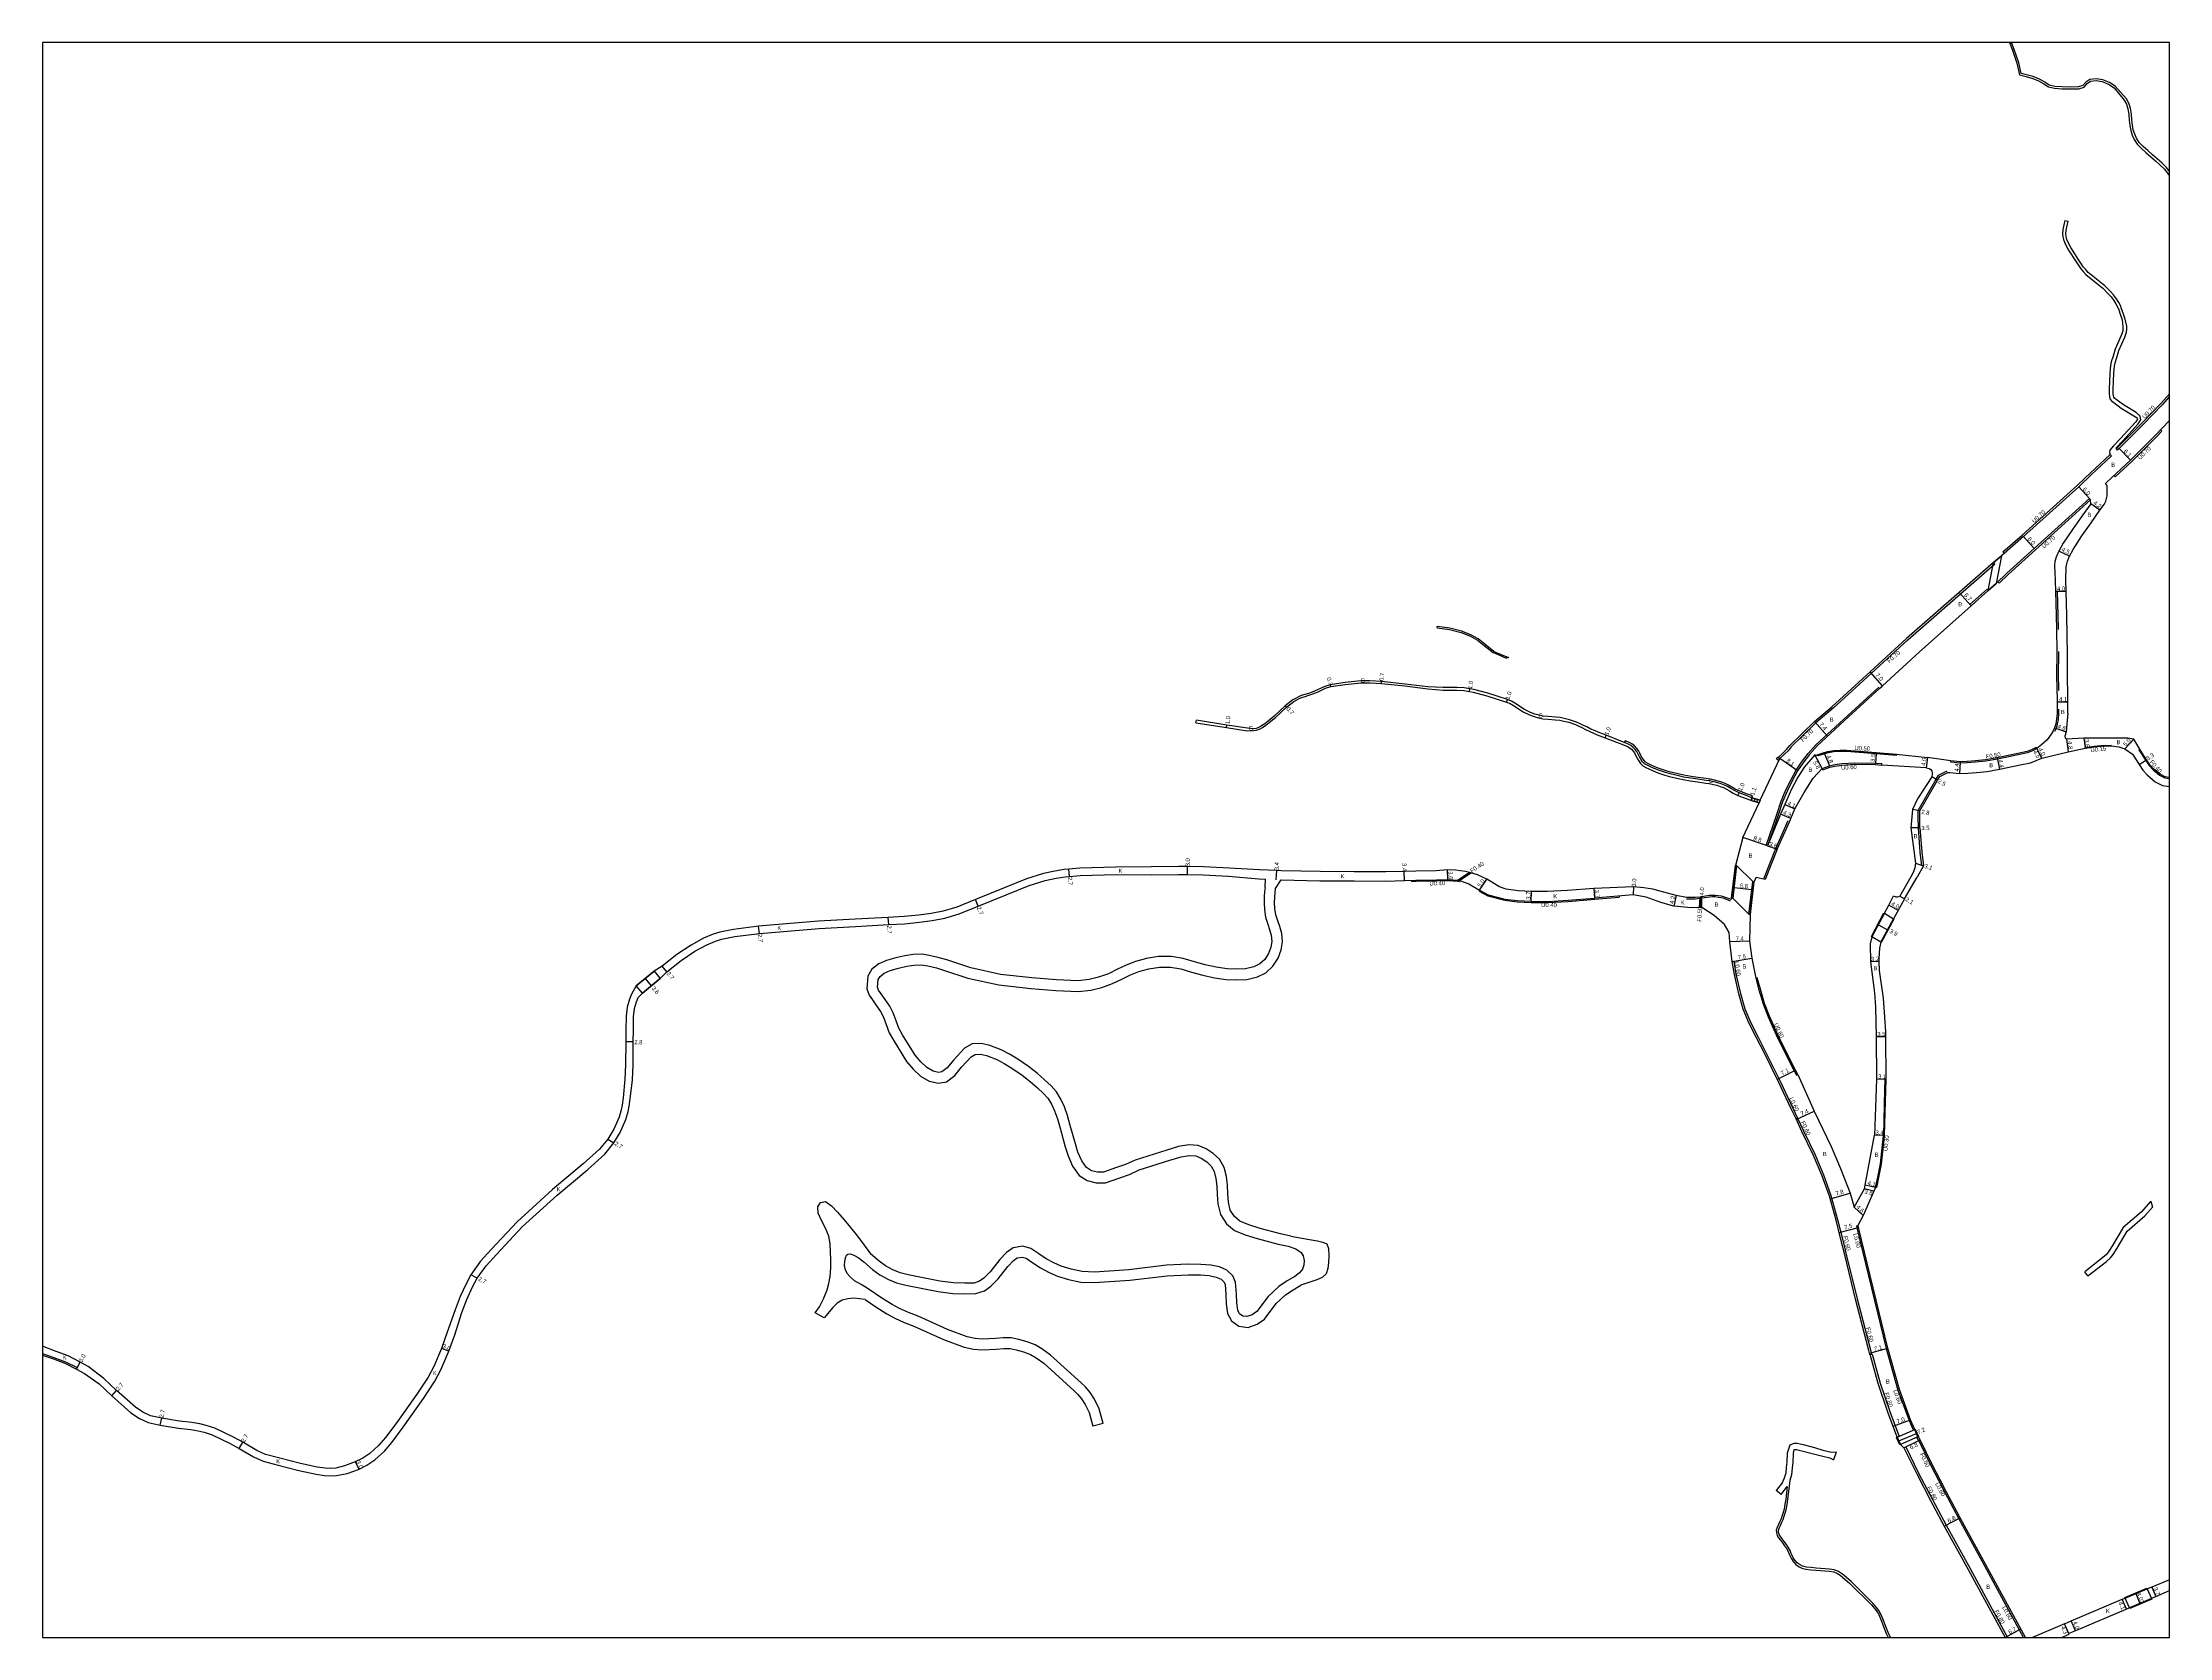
# Model space of a CAD drawing. Header units: metres. Extents: x 0 to 2400, y -93000 to -90000.
# Drawn here: x 800 to 1600, y -93000 to -92400 of the extents above; entities that cross this region are included whole.
import ezdxf

# ---------------------------------------------------------------- set-up
doc = ezdxf.new("R2010")
doc.units = ezdxf.units.M
doc.header["$LTSCALE"] = 2.5
for name, color, linetype in [('その他', 7, 'Continuous'), ('側溝・桝', 7, 'Continuous'), ('図郭', 7, 'Continuous'), ('幅員', 7, 'Continuous'), ('歩道・分離帯・安全施設', 7, 'Continuous'), ('舗装', 7, 'Continuous'), ('道路', 7, 'Continuous')]:
    doc.layers.add(name, color=color, linetype=linetype)
doc.styles.get("Standard").update_dxf_attribs({"font": ''})
doc.styles.get('Standard').set_extended_font_data('@MS PGothic')

msp = doc.modelspace()

# ---------------------------------------------------------------- linework, layer by layer
at = {"layer": 'その他'}
for points in [[(1442.97, -92684.09), (1442.65, -92685.14)], [(1445.64, -92686.05), (1442.65, -92685.14)], [(1443.1, -92684.13), (1442.78, -92685.18)], [(1442.97, -92684.09), (1446.11, -92685.05)], [(1444.06, -92684.42), (1443.74, -92685.47)], [(1445.02, -92684.71), (1444.7, -92685.76)], [(1445.97, -92685), (1445.64, -92686.05)], [(1446.11, -92685.05), (1445.64, -92686.05)]]:
    msp.add_lwpolyline(points, dxfattribs=at)
at = {"layer": '側溝・桝'}
for points in [[(1579.92, -92552.89), (1580.63, -92552.23), (1589.74, -92543.11), (1596.73, -92535.79), (1600, -92532.14)], [(1597.14, -92546.22), (1595.1, -92548.35), (1585.84, -92557.63), (1579.59, -92563.43)], [(1596.63, -92545.74), (1597.14, -92546.22)], [(1565.38, -92566.57), (1570.44, -92561.73), (1571.78, -92560.45), (1577.73, -92554.92)], [(1537.37, -92591.61), (1544.63, -92585.31), (1565.38, -92566.57)], [(1579.11, -92562.92), (1579.59, -92563.43)], [(1535.99, -92603.34), (1539.32, -92600.08), (1549.59, -92590.81), (1570.34, -92572.06)], [(1537.83, -92592.14), (1537.37, -92591.61)], [(1473.51, -92650.45), (1487.86, -92637.31), (1501.58, -92624.76), (1521.35, -92607.45), (1534.29, -92596.15), (1534.31, -92596.13)], [(1533.85, -92595.6), (1534.31, -92596.13)], [(1535.5, -92602.84), (1535.99, -92603.34)], [(1473.51, -92650.45), (1466.93, -92655.92), (1457.68, -92664.94), (1456.57, -92666.4), (1455.21, -92667.68), (1453.44, -92669.36)], [(1442.97, -92684.09), (1443.2, -92683.43), (1441.35, -92682.77), (1438.39, -92681.64), (1436.69, -92680.83), (1435.4, -92680.07), (1434.12, -92679.31), (1432.89, -92678.74), (1431.59, -92678.24), (1430.27, -92677.81), (1428.88, -92677.43), (1427.19, -92677.08), (1425.79, -92676.91), (1422.67, -92676.45), (1420.05, -92676.1), (1417.39, -92675.61), (1415.66, -92675.2), (1414.03, -92674.82), (1412.36, -92674.42), (1410.7, -92673.93), (1409.16, -92673.45), (1408.1, -92673.09), (1406.48, -92672.42), (1404.83, -92671.74), (1403.82, -92671.25), (1402.98, -92670.76), (1402.36, -92670.1), (1401.75, -92669.21), (1401.28, -92668.42), (1400.76, -92667.35), (1400.3, -92666.35), (1399.59, -92665.45), (1398.76, -92664.62), (1397.79, -92663.84), (1396.85, -92663.31), (1395.22, -92662.66), (1394.96, -92663.31)], [(1467.07, -92668.13), (1470.1, -92667.13), (1471.5, -92666.76), (1473.72, -92666.38), (1476.09, -92666.19), (1478.49, -92666.23), (1481.74, -92666.4), (1489.73, -92667.06), (1497.38, -92667.73)], [(1469.59, -92673.65), (1472.26, -92672.62), (1474.19, -92672.21), (1476.8, -92671.82), (1481.63, -92671.51), (1489.39, -92671.64), (1491.76, -92671.79)], [(1550.11, -92665.6), (1548.48, -92666.44), (1546.58, -92667.17), (1543.07, -92667.9), (1535.35, -92669.57), (1530.88, -92670.32), (1527.1, -92670.76), (1523.96, -92671.01), (1521.2, -92671.06), (1517.75, -92670.73)], [(1517.75, -92670.73), (1517.8, -92670.23)], [(1568.29, -92665.45), (1571.75, -92665), (1574.18, -92664.73), (1578.12, -92664.6)], [(1588.82, -92665.85), (1588.48, -92666.06)], [(1588.48, -92666.06), (1591.08, -92670.04), (1592.35, -92671.93), (1593.81, -92673.65), (1596.26, -92675.62), (1598.3, -92676.61), (1600, -92676.9)], [(1469.59, -92673.65), (1469.37, -92673.09)], [(1314.93, -92715.19), (1314.94, -92715.59)], [(1314.94, -92715.59), (1316.61, -92715.54), (1324.27, -92715.34), (1328.59, -92715.26), (1332.44, -92715.47), (1332.59, -92715.48), (1332.86, -92715.57), (1332.95, -92715.6)], [(1336.7, -92712.26), (1333.02, -92714.7), (1332.46, -92715.07)], [(1333.08, -92715.23), (1332.95, -92715.6)], [(1332.99, -92715.19), (1337.21, -92712.4)], [(1340.59, -92718.9), (1340.4, -92719.25)], [(1340.4, -92719.25), (1343.59, -92720.99), (1349.99, -92722.6), (1354.67, -92723.22), (1359.9, -92723.46), (1366.02, -92723.51), (1373.89, -92723.08), (1383.81, -92722.32), (1392.99, -92721.49)], [(1392.96, -92721.09), (1392.99, -92721.49)], [(1423.36, -92721.45), (1423.17, -92725.37)], [(1423.67, -92725.35), (1423.87, -92721.38)], [(1435.55, -92745.65), (1436.14, -92745.55)], [(1436.14, -92745.55), (1436.95, -92750.49), (1438.62, -92757.76), (1440.28, -92763.46), (1442.52, -92768.79), (1445.24, -92774.19), (1448.15, -92779.98), (1453.53, -92790.72), (1458.3, -92800.83), (1460.11, -92804.69)], [(1444.95, -92751.79), (1444.37, -92751.94)], [(1460.22, -92788.18), (1459.4, -92786.58), (1453.12, -92774.21), (1449.56, -92766.32), (1447.69, -92761.45), (1446.12, -92756.16), (1444.95, -92751.79)], [(1493.27, -92790.11), (1493.17, -92793.93), (1492.71, -92811.15)], [(1460.11, -92804.69), (1459.57, -92804.95)], [(1460.11, -92804.69), (1462.31, -92809.37), (1466.7, -92818.47), (1469.83, -92825.92), (1472.68, -92833.79), (1475.16, -92842.81)], [(1492.71, -92811.15), (1491.59, -92821.9), (1490.62, -92826.94), (1489.79, -92830.76)], [(1489.79, -92830.76), (1489.49, -92830.69)], [(1475.16, -92842.81), (1476.98, -92850.1), (1478.57, -92856.48), (1482.49, -92872.62), (1487.5, -92891.83), (1487.95, -92893.44)], [(1482.84, -92845.08), (1482.26, -92845.23)], [(1482.26, -92845.23), (1482.43, -92845.94), (1493.48, -92891.33), (1497.85, -92906.92), (1502.07, -92918.34), (1503.58, -92921.86)], [(1487.36, -92893.59), (1488.14, -92893.39), (1491.19, -92904.28), (1494.84, -92914.99), (1498.35, -92924.4), (1497.6, -92924.68)], [(1504.13, -92921.63), (1503.58, -92921.86)], [(1505.03, -92924.63), (1505.35, -92924.49)], [(1513.76, -92940.71), (1513.23, -92940.99), (1510.45, -92935.7), (1505.7, -92925.93), (1505.03, -92924.63)], [(1500.12, -92928.63), (1500.84, -92928.28), (1505.63, -92938.14), (1510.88, -92948.15), (1515.98, -92957.78), (1525.01, -92974.08)], [(1529.67, -92971.55), (1522.38, -92958.24), (1520.74, -92955.24), (1515.66, -92945.63), (1513.23, -92940.99)], [(1525.01, -92974.08), (1539.09, -93000)], [(1545.12, -93000), (1529.67, -92971.55)]]:
    msp.add_lwpolyline(points, dxfattribs=at)
msp.add_lwpolyline([(1453.44, -92669.36), (1452.91, -92670.09), (1452.19, -92669.57), (1452.71, -92668.84), (1452.86, -92668.94)], close=True, dxfattribs=at)
at = {"layer": '図郭'}
msp.add_lwpolyline([(800, -93000), (1600, -93000), (1600, -92400), (800, -92400)], close=True, dxfattribs=at)
at = {"layer": '幅員'}
for points in [[(1581.12, -92552.73), (1585.35, -92557.12)], [(1565.85, -92567.09), (1569.87, -92571.54)], [(1573.85, -92575.94), (1570.43, -92573.49)], [(1545.1, -92585.84), (1549.12, -92590.29)], [(1562.43, -92593.2), (1558.35, -92591.32)], [(1525.36, -92611.91), (1520.89, -92606.92)], [(1561.18, -92606.46), (1557.18, -92606.57)], [(1492.12, -92641.95), (1487.39, -92636.79)], [(1284.36, -92641.6), (1284.52, -92642.28)], [(1303.62, -92641.09), (1303.67, -92640.39)], [(1336.7, -92644.08), (1336.87, -92643.1)], [(1350.7, -92648.13), (1351.01, -92647.18)], [(1267.41, -92649.49), (1267.87, -92650.02)], [(1471.44, -92660.88), (1466.44, -92655.42)], [(1561.8, -92648.12), (1557.7, -92648.13)], [(1245.35, -92657.73), (1245.51, -92656.74)], [(1387.72, -92661.53), (1388.08, -92660.59)], [(1556.77, -92657.84), (1561.15, -92659.25)], [(1561.33, -92662.03), (1561.88, -92666.79)], [(1567.78, -92661.73), (1568.27, -92665.3)], [(1586.59, -92662.03), (1583.21, -92665.72)], [(1460.08, -92673.99), (1453.44, -92669.36)], [(1469.37, -92673.09), (1466.6, -92667.99)], [(1470.24, -92667.61), (1472.09, -92672.04)], [(1489.69, -92667.55), (1489.41, -92671.04)], [(1509.03, -92668.92), (1508.47, -92672.88)], [(1521.22, -92670.56), (1521.04, -92674.96)], [(1535.25, -92669.07), (1536.08, -92673.4)], [(1549.88, -92665.16), (1551.94, -92669.16)], [(1551.94, -92669.16), (1550.11, -92665.6)], [(1588.66, -92671.63), (1591.41, -92669.81)], [(1512.75, -92677.46), (1510.56, -92676.26)], [(1437.71, -92683.2), (1438.11, -92682.28)], [(1442.65, -92685.14), (1442.97, -92684.09)], [(1455.33, -92686.68), (1459.08, -92688.33)], [(1457.61, -92691.9), (1453.64, -92690.23)], [(1506.15, -92695.38), (1502.66, -92695.46)], [(1506.12, -92689.03), (1503.37, -92688.55)], [(1448.85, -92702.21), (1439.58, -92699.02)], [(1448.85, -92702.21), (1452.44, -92703.45)], [(1186.26, -92713.68), (1186, -92710.99)], [(1230.65, -92713.02), (1230.71, -92710.02)], [(1264.05, -92714.93), (1264.2, -92711.53)], [(1312.3, -92715.25), (1312.21, -92711.85)], [(1328.6, -92714.86), (1328.46, -92711.26)], [(1504.52, -92708.75), (1507.51, -92709.67)], [(1340.54, -92718.87), (1343.29, -92714.7)], [(1359.91, -92723.06), (1360.01, -92719.36)], [(1383.5, -92718.24), (1383.78, -92721.93)], [(1398.39, -92717.6), (1398.26, -92720.6)], [(1436.21, -92717.86), (1442.96, -92718.68)], [(1151.9, -92724.95), (1150.9, -92722.44)], [(1414.48, -92720.84), (1413.62, -92724.95)], [(1424.1, -92725.34), (1424.17, -92721.34)], [(1497.93, -92726.47), (1494.45, -92724.49)], [(1498.56, -92721.11), (1500.39, -92722.15)], [(1069.63, -92735.12), (1069.28, -92732.45)], [(1118.28, -92731.85), (1118.12, -92729.16)], [(1490.5, -92731.92), (1493.93, -92733.75)], [(1442.02, -92738.1), (1434.62, -92738.36)], [(1034.77, -92749.62), (1033.09, -92747.5)], [(1435.55, -92745.65), (1442.95, -92744.44)], [(1490.69, -92745.72), (1487.49, -92745.89)], [(1026.61, -92752.13), (1028.89, -92754.89)], [(1022.19, -92775.95), (1019.39, -92775.92)], [(1493.17, -92774.03), (1489.67, -92774.02)], [(1452.52, -92790.03), (1458.87, -92786.86)], [(1492.97, -92790.1), (1489.87, -92790.02)], [(1459.65, -92805.12), (1466.34, -92801.97)], [(1012.57, -92812.58), (1014.88, -92813.98)], [(1492.41, -92811.14), (1489.01, -92811.05)], [(1488.81, -92832.05), (1485.32, -92831.18)], [(1489.49, -92830.69), (1485.49, -92829.82)], [(1472.37, -92834.94), (1479.89, -92832.87)], [(1484.8, -92841.2), (1481.43, -92838.07)], [(1475.74, -92847.62), (1483.01, -92845.8)], [(963.52, -92864.81), (961.14, -92863.54)], [(952.86, -92892.27), (950.03, -92891.27)], [(1487.23, -92893.09), (1494.06, -92891.18)], [(812.72, -92899.03), (814.15, -92896.39)], [(826.01, -92909.07), (827.86, -92907.11)], [(844.2, -92920.19), (844.82, -92917.56)], [(1496.07, -92920.57), (1502.63, -92918.12)], [(874.02, -92928.94), (875.33, -92926.57)], [(1498.18, -92926.03), (1504.8, -92923.21)], [(1500.12, -92928.63), (1506.24, -92925.66)], [(917.6, -92933.99), (918.95, -92936.67)], [(1515.27, -92958.16), (1521.27, -92954.96)], [(1587.32, -92983.52), (1588.86, -92987.22)], [(1593.43, -92981.12), (1594.85, -92984.53)], [(1583.83, -92989.33), (1582.23, -92985.56)], [(1538.18, -93000), (1544.06, -92996.8)], [(1562.25, -92998.79), (1560.55, -92994.84)], [(1564.63, -92997.46), (1563.07, -92993.77)]]:
    msp.add_lwpolyline(points, dxfattribs=at)
at = {"layer": '歩道・分離帯・安全施設'}
for points in [[(1524.96, -92611.46), (1531.46, -92605.64)], [(1557.78, -92606.56), (1558.04, -92615.43), (1558.12, -92620.79)], [(1558.24, -92629.09), (1558.25, -92630.22), (1558.16, -92637.35), (1558.26, -92643.74)], [(1477.35, -92654.65), (1490.68, -92642.46)], [(1448.28, -92702.01), (1452.27, -92690.41), (1453.95, -92685.42), (1455.76, -92681.14), (1457.53, -92677.47), (1459.57, -92673.68), (1461.66, -92670.68), (1464.15, -92667.46), (1467.04, -92664.22), (1477.35, -92654.65)], [(1558.31, -92650.81), (1558.31, -92652.37), (1558.14, -92654.67), (1557.82, -92656.46), (1557.33, -92658.07), (1556.75, -92659.17)], [(1506.91, -92709.75), (1506.24, -92704.61), (1505.56, -92695.4), (1505.52, -92691.48), (1505.53, -92688.87), (1512.23, -92677.15), (1513.18, -92675.66), (1516.43, -92674.03)], [(1447.43, -92714.65), (1451.89, -92703.21), (1456.62, -92692.63)], [(1434.91, -92722.99), (1432.46, -92722.02), (1431.35, -92721.76), (1430.2, -92721.58), (1429.12, -92721.44), (1428.09, -92721.43), (1426.96, -92721.45), (1424.26, -92721.93), (1421.65, -92722.29), (1418.29, -92722.24)], [(800, -92893.16), (804.28, -92894.62), (808.65, -92896.27), (812.99, -92898.49)]]:
    msp.add_lwpolyline(points, dxfattribs=at)
at = {"layer": '舗装'}
msp.add_lwpolyline([(1423.67, -92725.35), (1423.87, -92721.38)], dxfattribs=at)
at = {"layer": '道路'}
for points in [[(1539.82, -92400), (1540.98, -92402.84), (1542.64, -92407.79), (1543.61, -92412.21), (1546.1, -92412.8), (1548.56, -92413.47), (1550.75, -92414.38), (1552.79, -92415.54), (1554.51, -92416.67), (1556.77, -92417.23), (1559.51, -92417.42), (1562.91, -92417.43), (1565.91, -92417.37), (1567.88, -92416.83), (1568.99, -92415.47), (1570.29, -92414.52), (1572.41, -92414.31), (1574.73, -92414.67), (1577.09, -92415.68), (1579.16, -92417.01)], [(1539.82, -92400), (1540.58, -92400)], [(1579.54, -92416.42), (1577.42, -92415.06), (1574.92, -92413.99), (1572.43, -92413.6), (1570.03, -92413.85), (1568.51, -92414.96), (1567.47, -92416.21), (1565.81, -92416.67), (1562.91, -92416.73), (1559.53, -92416.72), (1556.88, -92416.54), (1554.8, -92416.01), (1553.15, -92414.95), (1551.06, -92413.75), (1548.78, -92412.81), (1546.27, -92412.12), (1544.2, -92411.63), (1543.31, -92407.6), (1541.63, -92402.59), (1540.58, -92400)], [(1579.16, -92417.01), (1583.02, -92421.68), (1583.85, -92423.22), (1584.37, -92424.95), (1584.73, -92427.02), (1584.87, -92429.24), (1585.12, -92431.23), (1585.41, -92433.11), (1585.99, -92434.89), (1586.73, -92436.51), (1587.83, -92438.22), (1589.43, -92439.81), (1591.17, -92441.37), (1592.97, -92442.98), (1594.72, -92444.48), (1596.41, -92446), (1598.1, -92447.7), (1599.57, -92449.55), (1600, -92450.2)], [(1600, -92448.49), (1598.85, -92447.04), (1597.1, -92445.27), (1595.38, -92443.73), (1593.63, -92442.23), (1591.84, -92440.63), (1590.12, -92439.08), (1588.61, -92437.59), (1587.61, -92436.02), (1586.92, -92434.53), (1586.39, -92432.88), (1586.12, -92431.09), (1585.86, -92429.14), (1585.72, -92426.91), (1585.35, -92424.72), (1584.78, -92422.83), (1583.85, -92421.12), (1579.54, -92416.42)], [(1560.7, -92466.98), (1559.94, -92470.37), (1559.8, -92471.95), (1559.93, -92473.12), (1560.18, -92474.1), (1560.55, -92475.15), (1561.82, -92477.69), (1564.9, -92482.56), (1565.87, -92484.02), (1566.65, -92485.15), (1567.52, -92486.1), (1568.58, -92487.31), (1570.55, -92488.94), (1574.88, -92492.45), (1576.97, -92494.48), (1578.07, -92495.66), (1579.09, -92497.09), (1579.87, -92498.36), (1580.47, -92499.47), (1580.9, -92500.58), (1581.51, -92502.15), (1582.21, -92504.38)], [(1560.7, -92466.98), (1561.87, -92467.24)], [(1583.35, -92504.02), (1582.64, -92501.76), (1582.02, -92500.15), (1581.57, -92498.97), (1580.91, -92497.76), (1580.09, -92496.42), (1579.01, -92494.9), (1577.83, -92493.64), (1575.68, -92491.55), (1571.31, -92488.01), (1569.42, -92486.45), (1568.41, -92485.3), (1567.6, -92484.4), (1566.87, -92483.35), (1565.9, -92481.91), (1562.87, -92477.1), (1561.65, -92474.68), (1561.33, -92473.75), (1561.11, -92472.91), (1561.01, -92471.94), (1561.13, -92470.55), (1561.87, -92467.24)], [(1582.21, -92504.38), (1582.47, -92506.87), (1582.51, -92507.79), (1582.4, -92508.56), (1581.84, -92510.25), (1579.6, -92515.38), (1578.81, -92518.01), (1578.12, -92520.14), (1577.83, -92521.52), (1577.7, -92522.89), (1577.58, -92524.32), (1577.31, -92530.35), (1577.31, -92532.18), (1577.43, -92533.16), (1577.63, -92534.03), (1578.18, -92534.77), (1579.02, -92535.47), (1581.88, -92537.49), (1586.62, -92540.44)], [(1587.42, -92539.17), (1582.71, -92536.24), (1579.93, -92534.28), (1579.28, -92533.74), (1579.02, -92533.39), (1578.91, -92532.89), (1578.81, -92532.09), (1578.81, -92530.38), (1579.08, -92524.41), (1579.19, -92523.02), (1579.31, -92521.75), (1579.57, -92520.53), (1580.25, -92518.45), (1581.01, -92515.89), (1583.24, -92510.78), (1583.86, -92508.9), (1584.01, -92507.86), (1583.97, -92506.74), (1583.35, -92504.02)], [(1600, -92533.19), (1597.25, -92536.27), (1590.24, -92543.6), (1581.12, -92552.73), (1580.38, -92553.41)], [(1575.91, -92565.91), (1576.44, -92565.4), (1585.35, -92557.12), (1594.6, -92547.86), (1600, -92542.21)], [(1586.62, -92540.44), (1587.9, -92541.22), (1587.97, -92541.64), (1587.29, -92542.72), (1581.53, -92548.97), (1578.91, -92551.75)], [(1579.78, -92552.57), (1582.41, -92549.79), (1588.25, -92543.45), (1589.24, -92541.89), (1589, -92540.52), (1587.42, -92539.17)], [(1578.91, -92551.75), (1577.54, -92553.34), (1577.39, -92554.19), (1577.73, -92554.92), (1578.19, -92555.45)], [(1578.19, -92555.45), (1572.26, -92560.96), (1570.93, -92562.23), (1565.85, -92567.09)], [(1579.78, -92552.57), (1579.92, -92552.89), (1580.38, -92553.41)], [(1565.85, -92567.09), (1545.1, -92585.84)], [(1573.85, -92575.94), (1575.47, -92573.77), (1576.09, -92572.58), (1576.37, -92571.59), (1576.51, -92570.51), (1576.56, -92569.3), (1576.56, -92566.63), (1575.91, -92565.91)], [(1538.84, -92599.57), (1549.12, -92590.29), (1569.87, -92571.54)], [(1570.43, -92573.49), (1567.06, -92578.2), (1563.58, -92583.18)], [(1567.03, -92585.59), (1570.49, -92580.63), (1573.85, -92575.94)], [(1570.43, -92573.49), (1570.34, -92572.06), (1569.87, -92571.54)], [(1563.58, -92583.18), (1559.97, -92588.37), (1558.35, -92591.32), (1557.98, -92592.12), (1557.38, -92593.59), (1556.92, -92595.19), (1556.74, -92596.69)], [(1545.1, -92585.84), (1536.77, -92593.05)], [(1561.21, -92597.23), (1561.35, -92596.08), (1561.64, -92595.06), (1562.11, -92593.91), (1562.43, -92593.2), (1563.79, -92590.75), (1567.03, -92585.59)], [(1536.77, -92593.05), (1533.83, -92595.61), (1520.89, -92606.92), (1501.11, -92624.23)], [(1536.77, -92593.05), (1533.83, -92595.61)], [(1538.84, -92599.57), (1534.8, -92603.52)], [(1556.74, -92596.69), (1557.06, -92602.27), (1557.18, -92606.57), (1557.44, -92615.45), (1557.52, -92620.8), (1557.64, -92629.1), (1557.65, -92630.22)], [(1561.65, -92630.16), (1561.44, -92615.36), (1561.18, -92606.46), (1561.06, -92602.17), (1561.21, -92597.23)], [(1534.8, -92603.52), (1531.86, -92606.09), (1525.36, -92611.91), (1505.84, -92629.4)], [(1531.86, -92606.09), (1534.8, -92603.52)], [(1324.51, -92620.2), (1324.57, -92619.7)], [(1324.51, -92620.2), (1329.25, -92620.77), (1333.53, -92621.9), (1337.06, -92623.31), (1339.72, -92624.8), (1342.26, -92626.87), (1345.57, -92629.43)], [(1345.87, -92629.03), (1342.57, -92626.48), (1340, -92624.38), (1337.27, -92622.86), (1333.68, -92621.43), (1329.35, -92620.28), (1324.57, -92619.7)], [(1345.57, -92629.43), (1346.32, -92629.75), (1350.55, -92631.58)], [(1345.87, -92629.03), (1351.43, -92631.29)], [(1351.43, -92631.29), (1350.55, -92631.58)], [(1501.11, -92624.23), (1487.39, -92636.79), (1473.03, -92649.93)], [(1477.76, -92655.09), (1491.08, -92642.9), (1492.12, -92641.95), (1505.84, -92629.4)], [(1557.65, -92630.22), (1557.56, -92637.36), (1557.66, -92643.75), (1557.7, -92646.7), (1557.7, -92648.13), (1557.71, -92650.81), (1557.71, -92652.35)], [(1561.81, -92652.34), (1561.8, -92648.12), (1561.8, -92646.67), (1561.66, -92637.34), (1561.65, -92630.16)], [(1321.08, -92642.41), (1312.49, -92641.34), (1303.67, -92640.39), (1299.23, -92640.13), (1295.8, -92640.16), (1289.9, -92640.75), (1284.36, -92641.6), (1282.26, -92642.29), (1279.5, -92643.56), (1277.52, -92644.38), (1276.11, -92644.9), (1274.76, -92645.31), (1273.47, -92645.69), (1272.35, -92646.16), (1271.52, -92646.6), (1270.25, -92647.25), (1267.41, -92649.49), (1263.28, -92653.38), (1260.98, -92655.31), (1259.7, -92656.29), (1258.45, -92657.1), (1257.69, -92657.61), (1256.47, -92658.02), (1255.49, -92658.13)], [(1255.49, -92658.84), (1256.62, -92658.71), (1258, -92658.24), (1258.84, -92657.69), (1260.1, -92656.86), (1261.42, -92655.85), (1263.74, -92653.91), (1267.87, -92650.02), (1270.63, -92647.84), (1271.84, -92647.22), (1272.65, -92646.8), (1273.71, -92646.35), (1274.96, -92645.98), (1276.33, -92645.56), (1277.77, -92645.03), (1279.78, -92644.2), (1282.51, -92642.94), (1284.52, -92642.28), (1289.99, -92641.44), (1295.84, -92640.86), (1299.21, -92640.83), (1303.62, -92641.09), (1312.41, -92642.04), (1321, -92643.11)], [(1321, -92643.11), (1326.8, -92643.64), (1332.01, -92643.65), (1334.63, -92643.79), (1336.7, -92644.08), (1338.16, -92644.38), (1343.27, -92645.74), (1350.7, -92648.13), (1352.07, -92648.68), (1353.23, -92649.39), (1356.95, -92651.75), (1359.32, -92652.96), (1361.03, -92653.57), (1362.69, -92654.07), (1364.28, -92654.42), (1366.25, -92654.59), (1368.97, -92654.77), (1370.73, -92654.95), (1372.17, -92655.24), (1374.07, -92655.72)], [(1374.31, -92654.75), (1372.39, -92654.26), (1370.88, -92653.96), (1369.05, -92653.78), (1366.33, -92653.6), (1364.43, -92653.43), (1362.94, -92653.1), (1361.35, -92652.62), (1359.72, -92652.04), (1357.45, -92650.88), (1353.76, -92648.54), (1352.52, -92647.79), (1351.01, -92647.18), (1343.56, -92644.78), (1338.39, -92643.41), (1336.87, -92643.1), (1334.73, -92642.79), (1332.04, -92642.65), (1326.84, -92642.64), (1321.08, -92642.41)], [(1233.84, -92655.91), (1233.99, -92654.92)], [(1233.84, -92655.91), (1245.35, -92657.73), (1253.11, -92658.92), (1255.49, -92658.84)], [(1255.49, -92658.13), (1253.21, -92657.92), (1245.51, -92656.74), (1233.99, -92654.92)], [(1374.07, -92655.72), (1376.6, -92656.61), (1377.65, -92657.06), (1378.97, -92657.69), (1380.35, -92658.37), (1381.96, -92659.21), (1383.37, -92659.78), (1384.72, -92660.4), (1387.72, -92661.53), (1394.59, -92664.24), (1396.11, -92664.85), (1396.84, -92665.25), (1397.62, -92665.88), (1398.32, -92666.58), (1398.84, -92667.24), (1399.22, -92668.08), (1399.79, -92669.24), (1400.32, -92670.12), (1401.02, -92671.16), (1401.91, -92672.11), (1403.03, -92672.76), (1404.14, -92673.29), (1405.83, -92673.99), (1407.51, -92674.68), (1408.63, -92675.07), (1410.21, -92675.55), (1411.92, -92676.07), (1413.63, -92676.47), (1415.27, -92676.86), (1417.04, -92677.28), (1419.78, -92677.78), (1422.43, -92678.14), (1425.56, -92678.59), (1426.91, -92678.76), (1428.49, -92679.09), (1429.79, -92679.43), (1431.01, -92679.85), (1432.23, -92680.31), (1433.33, -92680.82), (1434.54, -92681.53), (1435.89, -92682.33), (1437.71, -92683.2), (1440.76, -92684.36), (1442.65, -92685.14)], [(1442.97, -92684.09), (1441.11, -92683.43), (1438.11, -92682.28), (1436.36, -92681.44), (1435.04, -92680.67), (1433.79, -92679.93), (1432.62, -92679.39), (1431.35, -92678.9), (1430.07, -92678.48), (1428.72, -92678.11), (1427.07, -92677.77), (1425.7, -92677.6), (1422.57, -92677.15), (1419.94, -92676.79), (1417.24, -92676.3), (1415.5, -92675.88), (1413.87, -92675.5), (1412.18, -92675.1), (1410.5, -92674.6), (1408.94, -92674.12), (1407.86, -92673.74), (1406.21, -92673.07), (1404.55, -92672.38), (1403.5, -92671.87), (1402.54, -92671.32), (1401.81, -92670.54), (1401.16, -92669.58), (1400.67, -92668.76), (1400.12, -92667.65), (1399.7, -92666.71), (1399.07, -92665.91), (1398.29, -92665.14), (1397.4, -92664.42), (1396.55, -92663.94), (1394.96, -92663.31), (1388.08, -92660.59), (1385.1, -92659.48), (1383.76, -92658.86), (1382.38, -92658.31), (1380.8, -92657.48), (1379.4, -92656.79), (1378.07, -92656.15), (1376.96, -92655.68), (1374.31, -92654.75)], [(1477.76, -92655.09), (1470.75, -92661.52), (1467.48, -92664.62), (1464.61, -92667.85), (1462.14, -92671.04), (1460.08, -92673.99), (1458.06, -92677.74), (1456.31, -92681.38), (1454.51, -92685.63), (1452.84, -92690.61), (1448.85, -92702.21)], [(1456.01, -92665.98), (1457.16, -92664.47), (1466.44, -92655.42), (1473.03, -92649.93)], [(1557.71, -92652.35), (1557.54, -92654.59), (1557.23, -92656.32), (1556.77, -92657.84), (1556.22, -92658.89), (1555.55, -92660.14), (1553.95, -92662.29), (1552.01, -92664.12), (1550.11, -92665.6), (1549.88, -92665.16)], [(1561.81, -92652.34), (1561.15, -92659.25), (1560.65, -92660.92), (1560.74, -92661.58), (1561.33, -92662.03)], [(1588.82, -92665.85), (1586.59, -92662.03), (1584.39, -92661.64), (1567.78, -92661.73), (1561.33, -92662.03)], [(1446.11, -92685.05), (1453.44, -92669.36), (1452.86, -92668.94), (1454.73, -92667.18), (1456.01, -92665.98)], [(1497.33, -92668.23), (1489.69, -92667.55), (1481.71, -92666.9), (1478.47, -92666.73), (1476.1, -92666.69), (1473.78, -92666.87), (1471.61, -92667.25), (1470.24, -92667.61), (1467.91, -92668.38), (1466.9, -92668.08), (1466.6, -92667.99), (1462.68, -92672.45), (1460.18, -92676.32), (1457.75, -92681.09), (1455.33, -92686.68), (1453.64, -92690.23), (1448.85, -92702.21)], [(1469.37, -92673.09), (1472.09, -92672.04), (1474.09, -92671.62), (1476.73, -92671.23), (1481.61, -92670.91), (1489.41, -92671.04), (1491.8, -92671.19)], [(1508.47, -92672.88), (1491.76, -92671.79), (1491.8, -92671.19)], [(1497.33, -92668.23), (1497.38, -92667.73), (1509.03, -92668.92)], [(1517.8, -92670.23), (1509.03, -92668.92)], [(1517.38, -92674.61), (1521.04, -92674.96), (1524.15, -92674.91), (1527.48, -92674.64), (1531.43, -92674.18), (1536.08, -92673.4), (1543.87, -92671.71), (1547.68, -92670.93), (1551.94, -92669.16)], [(1549.88, -92665.16), (1548.3, -92665.98), (1546.44, -92666.69), (1542.96, -92667.41), (1535.25, -92669.07), (1530.81, -92669.83), (1527.05, -92670.26), (1523.93, -92670.51), (1521.22, -92670.56), (1517.8, -92670.23)], [(1551.94, -92669.16), (1561.88, -92666.79), (1568.29, -92665.45), (1568.27, -92665.3)], [(1578.12, -92664.45), (1574.17, -92664.58), (1571.73, -92664.85), (1568.27, -92665.3)], [(1578.12, -92664.45), (1578.12, -92664.6), (1580.97, -92665), (1583.21, -92665.72), (1586.06, -92667.65)], [(1586.06, -92667.65), (1588.66, -92671.63), (1590.03, -92673.68), (1591.57, -92675.5)], [(1594.09, -92673.36), (1592.67, -92671.69), (1591.41, -92669.81), (1588.82, -92665.85)], [(1452.44, -92703.45), (1457.17, -92692.88), (1457.61, -92691.9), (1459.08, -92688.33), (1462.63, -92682.15), (1466.04, -92676.78), (1469.37, -92673.09)], [(1508.47, -92672.88), (1509.63, -92673.1), (1510.24, -92673.48), (1510.65, -92674.07), (1510.76, -92674.56), (1510.76, -92675.18), (1510.56, -92676.26), (1505.2, -92684.57), (1503.37, -92688.55), (1502.66, -92695.46), (1504.52, -92708.75)], [(1506.15, -92695.38), (1506.12, -92691.47), (1506.12, -92689.03), (1512.75, -92677.46), (1513.6, -92676.12), (1516.7, -92674.57), (1517.38, -92674.61)], [(1591.57, -92675.5), (1594.61, -92678.16), (1597.38, -92679.5), (1600, -92679.89)], [(1600, -92676.49), (1598.42, -92676.23), (1596.48, -92675.28), (1594.09, -92673.36)], [(1439.58, -92699.02), (1445.64, -92686.05)], [(1442.65, -92685.14), (1445.64, -92686.05)], [(1446.11, -92685.05), (1442.97, -92684.09)], [(1506.15, -92695.38), (1506.84, -92704.55), (1507.51, -92709.67), (1505.05, -92713.97)], [(1439.58, -92699.02), (1436.8, -92709.56), (1437.2, -92709.61), (1435.72, -92721.91), (1435.32, -92721.86), (1435.13, -92722.43), (1432.64, -92721.45), (1431.46, -92721.17), (1430.29, -92720.98), (1429.16, -92720.85), (1428.09, -92720.83), (1426.9, -92720.85), (1424.17, -92721.34), (1423.87, -92721.38), (1423.36, -92721.45), (1421.61, -92721.69), (1418.3, -92721.64), (1414.48, -92720.84), (1407.94, -92719.07), (1405.64, -92718.53), (1403.97, -92718.22), (1402.35, -92717.99), (1398.39, -92717.6), (1383.5, -92718.24)], [(1452.44, -92703.45), (1447.98, -92714.87), (1444.58, -92714.14), (1443.72, -92715.71), (1443.32, -92715.66), (1441.84, -92727.96), (1442.23, -92728.01), (1442.02, -92738.1), (1442.95, -92744.44), (1444.37, -92751.94)], [(1203.71, -92710.27), (1190.13, -92710.6), (1186, -92710.99), (1184.27, -92711.15), (1180.8, -92711.67), (1176.46, -92712.65), (1170.15, -92714.61), (1161.4, -92718.13), (1150.9, -92722.44), (1143.9, -92725.23), (1138.78, -92726.79), (1134.18, -92727.63), (1129.59, -92728.28), (1124.04, -92728.81), (1118.12, -92729.16), (1105.66, -92729.79), (1091.9, -92730.58), (1069.28, -92732.45), (1059.95, -92733.65), (1057.32, -92734.12), (1054.72, -92734.67), (1052.19, -92735.48), (1048.67, -92736.99), (1043.97, -92739.51), (1038.63, -92743.11), (1033.09, -92747.5)], [(1246.27, -92710.6), (1236.62, -92710.13), (1230.71, -92710.02), (1227.33, -92709.96), (1216.99, -92710.07), (1203.71, -92710.27)], [(1324.17, -92711.54), (1316.51, -92711.75), (1312.21, -92711.85), (1305.23, -92712.03), (1293.4, -92712.01), (1280.53, -92711.9), (1265.98, -92711.61), (1264.2, -92711.53), (1257.69, -92711.24), (1246.27, -92710.6)], [(1350.56, -92718.54), (1348, -92717.59), (1343.29, -92714.7), (1339.77, -92713.12), (1337.21, -92712.4), (1336.7, -92712.26), (1335.28, -92711.86), (1331.48, -92711.39), (1328.46, -92711.26), (1324.17, -92711.54)], [(1436.8, -92709.56), (1437.2, -92709.61), (1435.72, -92721.91), (1435.32, -92721.86), (1436.8, -92709.56)], [(1504.52, -92708.75), (1504.41, -92709.6), (1504.18, -92710.51), (1503.79, -92711.61), (1503.17, -92713.03), (1498.56, -92721.11)], [(1034.77, -92749.62), (1040.23, -92745.29), (1045.37, -92741.82), (1049.84, -92739.43), (1053.14, -92738.01), (1055.42, -92737.29), (1057.84, -92736.77), (1060.36, -92736.32), (1069.63, -92735.12), (1092.08, -92733.27), (1105.8, -92732.48), (1118.28, -92731.85), (1124.25, -92731.5), (1129.9, -92730.96), (1134.62, -92730.3), (1139.42, -92729.42), (1144.79, -92727.78), (1151.9, -92724.95), (1162.41, -92720.63), (1171.05, -92717.15), (1177.16, -92715.26), (1181.3, -92714.33), (1184.6, -92713.84), (1186.26, -92713.68), (1190.29, -92713.3), (1203.78, -92712.97)], [(1259.83, -92717.85), (1259.66, -92719.4), (1259.47, -92721.27), (1259.43, -92723.71), (1259.56, -92726.13), (1260, -92729.05), (1260.83, -92731.72), (1261.54, -92733.71), (1262.15, -92735.85), (1262.33, -92738.15), (1262.04, -92740.33), (1261.18, -92742.68), (1259.75, -92744.9), (1257.82, -92746.61), (1255.57, -92747.73), (1252.45, -92748.48), (1249.17, -92748.59), (1245.61, -92748.43), (1241.45, -92747.87), (1237.36, -92747.02), (1233.29, -92745.83), (1228.99, -92744.6), (1224.62, -92743.85), (1219.75, -92743.84), (1215.21, -92744.58), (1211.06, -92745.68), (1207.54, -92747.05), (1204.38, -92748.65), (1200.89, -92750.3), (1197.24, -92751.66), (1193.63, -92752.51), (1189.49, -92752.96), (1181.35, -92752.63), (1172.16, -92751.88), (1160.31, -92750.56), (1149.1, -92748.1), (1140.07, -92745.1), (1137.28, -92744.29), (1133.67, -92743.41), (1130.71, -92743), (1127.41, -92743.05), (1124.37, -92743.58), (1120.92, -92744.33), (1117.47, -92745.36), (1114.58, -92746.58), (1111.98, -92748.62), (1110.36, -92751.23), (1110.01, -92755.95), (1110.88, -92758.35), (1112.13, -92760.15), (1113.71, -92762.34), (1115.22, -92764.53), (1116.31, -92766.6), (1117.26, -92769.41), (1118.47, -92772.54), (1120.01, -92775.29), (1124.99, -92783.32), (1127.45, -92786.25), (1130.26, -92788.84), (1133.51, -92790.74), (1136.97, -92791.52), (1139.98, -92790.92), (1143.08, -92788.6), (1145.7, -92785.48), (1149.32, -92781.52), (1150.84, -92780.65), (1152.77, -92780.55), (1155.06, -92781.11), (1158.93, -92782.61), (1161.71, -92784.02), (1164.58, -92785.83), (1168.43, -92788.49), (1171.53, -92790.87), (1174.2, -92793.18), (1176.46, -92795.31), (1178.13, -92797.17), (1179.5, -92799.4), (1180.63, -92801.85), (1181.73, -92804.91), (1182.72, -92808.42), (1184.65, -92815.47), (1185.71, -92818.8), (1187.43, -92822.73), (1189.87, -92826.19), (1192.91, -92828.15), (1196.34, -92829.03), (1199.86, -92828.97), (1205.25, -92827.03), (1208.8, -92825.78), (1212.42, -92824.14), (1224.04, -92820.46), (1228.21, -92819.2), (1231.34, -92818.73), (1233.8, -92818.83), (1235.74, -92819.67), (1237.87, -92821.1), (1239.52, -92822.64), (1240.7, -92824.73), (1241.36, -92827.29), (1241.65, -92830.18), (1241.83, -92833.39), (1242.06, -92836.83), (1243.03, -92840.89), (1245.33, -92844.38), (1248.3, -92846.86), (1252.3, -92848.53), (1256.82, -92849.96), (1264.7, -92852.04), (1268.51, -92852.85), (1271.42, -92853.81), (1273.37, -92855.19), (1274.19, -92856.47), (1274.5, -92858.2), (1274.41, -92859.92), (1273.85, -92861.46), (1272.73, -92862.88), (1271, -92864.16), (1268.2, -92865.85), (1264.95, -92868), (1261.05, -92871.75), (1256.76, -92877.33), (1254.97, -92878.6), (1253.03, -92879.28), (1251.45, -92879.1), (1250.25, -92878.24), (1249.53, -92876.88), (1249.18, -92874.13), (1249.06, -92870.8), (1248.75, -92866.3), (1247.75, -92863.96), (1245.49, -92861.79), (1242.66, -92860.62), (1239.39, -92859.89), (1235.66, -92859.64), (1230.88, -92859.59), (1222.71, -92859.98), (1208.58, -92861.66), (1195.68, -92862.52), (1191.06, -92862.31), (1186.91, -92861.46), (1183.18, -92860.36), (1180.39, -92859.1), (1177.44, -92857.55), (1174.72, -92855.73), (1171.74, -92853.7), (1168.66, -92852.78), (1165.1, -92853.44), (1162.59, -92855.13), (1160.05, -92857.84), (1156.49, -92862.41), (1154.11, -92864.81), (1152.46, -92865.99), (1150.4, -92866.66), (1146.86, -92866.77), (1142.68, -92866.57), (1137.49, -92865.96), (1125.57, -92863.63), (1122.54, -92862.8), (1119.87, -92861.73), (1117.07, -92860.19), (1114.67, -92858.44), (1111.47, -92855.64)], [(1269.55, -92848.99), (1265.62, -92848.15), (1257.94, -92846.12), (1253.68, -92844.77), (1250.39, -92843.4), (1248.34, -92841.69), (1246.75, -92839.28), (1246.03, -92836.23), (1245.82, -92833.14), (1245.64, -92829.87), (1245.31, -92826.59), (1244.44, -92823.22), (1242.7, -92820.13), (1240.36, -92817.96), (1237.67, -92816.14), (1234.7, -92814.87), (1231.13, -92814.72), (1227.33, -92815.29), (1222.86, -92816.63), (1210.99, -92820.4), (1207.31, -92822.07), (1203.91, -92823.26), (1199.12, -92824.98), (1196.81, -92825.02), (1194.53, -92824.44), (1192.69, -92823.25), (1190.93, -92820.75), (1189.46, -92817.39), (1188.49, -92814.33), (1186.57, -92807.35), (1185.55, -92803.7), (1184.34, -92800.33), (1183.04, -92797.51), (1181.35, -92794.77), (1179.32, -92792.51), (1176.88, -92790.22), (1174.07, -92787.77), (1170.79, -92785.26), (1166.78, -92782.49), (1163.68, -92780.54), (1160.56, -92778.95), (1156.26, -92777.29), (1153.15, -92776.53), (1149.69, -92776.7), (1146.79, -92778.36), (1142.69, -92782.84), (1140.31, -92785.67), (1138.31, -92787.17), (1137.03, -92787.43), (1134.99, -92786.98), (1132.66, -92785.6), (1130.35, -92783.48), (1128.24, -92780.97), (1123.45, -92773.26), (1122.1, -92770.84), (1121.02, -92768.06), (1120, -92765.02), (1118.64, -92762.46), (1116.98, -92760.03), (1115.4, -92757.85), (1114.47, -92756.5), (1114.06, -92755.39), (1114.28, -92752.5), (1115, -92751.33), (1116.62, -92750.06), (1118.83, -92749.13), (1121.92, -92748.21), (1125.14, -92747.5), (1127.78, -92747.04), (1130.47, -92747.01), (1132.93, -92747.34), (1136.25, -92748.15), (1138.88, -92748.91), (1148.04, -92751.96), (1159.66, -92754.51), (1171.77, -92755.86), (1181.11, -92756.62), (1189.63, -92756.97), (1194.31, -92756.46), (1198.39, -92755.5), (1202.44, -92753.99), (1206.15, -92752.24), (1209.17, -92750.7), (1212.3, -92749.49), (1216.05, -92748.5), (1220.08, -92747.84), (1224.27, -92747.85), (1228.09, -92748.51), (1232.18, -92749.68), (1236.39, -92750.91), (1240.77, -92751.82), (1245.25, -92752.42), (1249.14, -92752.6), (1253, -92752.46), (1256.95, -92751.51), (1260.08, -92749.95), (1262.81, -92747.52), (1264.79, -92744.47), (1265.94, -92741.3), (1266.35, -92738.26), (1266.11, -92735.13), (1265.35, -92732.49), (1264.63, -92730.45), (1263.91, -92728.15), (1263.54, -92725.73), (1263.43, -92723.64), (1263.47, -92721.5), (1263.63, -92719.82), (1263.8, -92718.28)], [(1203.78, -92712.97), (1217.01, -92713.07), (1227.32, -92712.96), (1230.65, -92713.02), (1236.52, -92713.12), (1246.12, -92713.6)], [(1246.12, -92713.6), (1257.51, -92714.64), (1260.05, -92714.75)], [(1259.83, -92717.85), (1260.05, -92714.75)], [(1263.8, -92718.28), (1265.87, -92715.01)], [(1265.87, -92715.01), (1280.48, -92715.3), (1293.38, -92715.41), (1305.28, -92715.43), (1312.3, -92715.25), (1316.6, -92715.14), (1324.27, -92714.94)], [(1324.27, -92714.94), (1328.6, -92714.86), (1332.46, -92715.07), (1332.67, -92715.08), (1332.99, -92715.19), (1336.51, -92716.45), (1340.54, -92718.87), (1343.73, -92720.61), (1350.07, -92722.2)], [(1383.5, -92718.24), (1373.62, -92718.99), (1365.92, -92719.41), (1360.01, -92719.36), (1355.04, -92719.13), (1350.56, -92718.54)], [(1441.84, -92727.96), (1443.32, -92715.66), (1443.72, -92715.71), (1442.23, -92728.01), (1441.84, -92727.96)], [(1500.39, -92722.15), (1505.05, -92713.97)], [(1350.07, -92722.2), (1354.71, -92722.82), (1359.91, -92723.06), (1366.01, -92723.11), (1373.86, -92722.68), (1383.78, -92721.93)], [(1435.55, -92745.65), (1434.62, -92738.36), (1434.44, -92734.82), (1432.68, -92731.79), (1428.78, -92728.34), (1424.1, -92725.34), (1423.67, -92725.35), (1423.17, -92725.37), (1420.26, -92725.46), (1413.62, -92724.95), (1408.72, -92723.46), (1403.13, -92721.53), (1398.26, -92720.6), (1383.78, -92721.93)], [(1492.62, -92727.41), (1492.85, -92727.52), (1488.11, -92736.39), (1487.89, -92736.27), (1492.62, -92727.41)], [(1488.11, -92736.39), (1492.85, -92727.52), (1494.45, -92724.49), (1496.22, -92721.03), (1497.12, -92721.32), (1497.67, -92721.33), (1498.56, -92721.11)], [(1500.39, -92722.15), (1496.14, -92729.61), (1491.4, -92738.48)], [(1496.14, -92729.61), (1496.36, -92729.73), (1491.62, -92738.59), (1491.4, -92738.48), (1496.14, -92729.61)], [(1488.11, -92736.39), (1487.43, -92739.01), (1487.49, -92745.89), (1489.03, -92757.53), (1489.47, -92762.74), (1489.67, -92774.02), (1489.87, -92790.02), (1489.01, -92811.05)], [(1491.4, -92738.48), (1490.9, -92740.64), (1490.64, -92744.71), (1490.69, -92745.72), (1490.87, -92749.09), (1492.27, -92759.51), (1492.84, -92766.69), (1493.17, -92772.12), (1493.17, -92774.03), (1493.27, -92790.11), (1492.97, -92790.1), (1492.87, -92793.93), (1492.41, -92811.14)], [(1033.09, -92747.5), (1030.05, -92749.3), (1023.34, -92754.84)], [(1030.05, -92749.3), (1023.34, -92754.84)], [(1025.61, -92757.59), (1032.32, -92752.05), (1034.77, -92749.62)], [(1474.58, -92842.97), (1472.11, -92833.98), (1469.27, -92826.14), (1466.16, -92818.71), (1461.77, -92809.63), (1459.55, -92804.91), (1457.75, -92801.09), (1452.99, -92790.98), (1447.62, -92780.25), (1444.71, -92774.46), (1441.97, -92769.04), (1439.71, -92763.66), (1438.04, -92757.91), (1436.36, -92750.61), (1435.55, -92745.65)], [(1444.37, -92751.94), (1445.55, -92756.33), (1447.12, -92761.65), (1449.01, -92766.56), (1452.58, -92774.47), (1458.87, -92786.86), (1459.69, -92788.45)], [(1023.34, -92754.84), (1021.49, -92758.03), (1020.75, -92759.93), (1019.91, -92762.91), (1019.51, -92766.32), (1019.44, -92771.55), (1019.39, -92775.92), (1019.31, -92784.52), (1019.08, -92790.02), (1018.34, -92797.03)], [(1021.02, -92797.38), (1021.87, -92790.19), (1022.11, -92784.59), (1022.19, -92775.95), (1022.24, -92771.59), (1022.31, -92766.51), (1022.66, -92763.45), (1023.41, -92760.82), (1024.04, -92759.19), (1025.61, -92757.59)], [(1025.61, -92757.59), (1032.32, -92752.05)], [(1459.69, -92788.45), (1460.22, -92788.18), (1466.34, -92801.97), (1472.8, -92815.28), (1476.33, -92823.53), (1479.89, -92832.87), (1481.43, -92838.07)], [(1018.34, -92797.03), (1017.98, -92799.73), (1017.68, -92801.52), (1016.86, -92804.27), (1014.87, -92808.77), (1012.57, -92812.58), (1009.5, -92816.32), (1003.36, -92821.85), (991.76, -92831.52), (978.55, -92843.58), (968.71, -92854.09), (964.79, -92858.43), (961.14, -92863.54), (959.31, -92866.96), (957.12, -92871.76), (955.15, -92876.79), (952.22, -92885.11)], [(955.05, -92886.12), (957.69, -92877.72), (959.6, -92872.82), (961.73, -92868.15), (963.52, -92864.81), (966.88, -92860.14), (970.7, -92855.92), (980.45, -92845.51), (993.54, -92833.56), (1005.13, -92823.9), (1011.46, -92818.2), (1014.88, -92813.98), (1017.27, -92810.02), (1019.4, -92805.2), (1020.32, -92802.14), (1020.65, -92800.13), (1021.02, -92797.38)], [(1481.43, -92838.07), (1485.32, -92831.18), (1485.49, -92829.82), (1489.01, -92811.05)], [(1489.49, -92830.69), (1490.33, -92826.88), (1491.3, -92821.84), (1492.41, -92811.14)], [(1489.49, -92830.69), (1488.81, -92832.05), (1484.8, -92841.2), (1482.84, -92845.08)], [(1109.4, -92872.85), (1105.13, -92872.41), (1102.95, -92872.58), (1100.81, -92873.15), (1098.92, -92874.28), (1097.31, -92875.83), (1094.05, -92879.73), (1090.61, -92877.92), (1092.19, -92875.68), (1093.8, -92872.62), (1095.08, -92869.22), (1095.79, -92866.9), (1096.23, -92864.18), (1096.45, -92860.96), (1096.47, -92857.79), (1096.3, -92851.88), (1095.72, -92849.04), (1094.44, -92846.06), (1093.12, -92843.42), (1091.74, -92840.32), (1091.58, -92837.98), (1092.58, -92836.35), (1094.53, -92836.04), (1096.74, -92837.6), (1099.04, -92840.03), (1101.49, -92842.9), (1103.91, -92845.74), (1106.07, -92848.37), (1107.99, -92850.99), (1111.47, -92855.64)], [(1593.02, -92835.81), (1589.35, -92839.96), (1582.57, -92845.81), (1578.63, -92852.51), (1577.14, -92854.72), (1576.28, -92855.87), (1574.97, -92857.09), (1568.12, -92862.39)], [(1569.34, -92863.97), (1576.27, -92858.62), (1577.78, -92857.21), (1578.78, -92855.88), (1580.32, -92853.58), (1584.12, -92847.11), (1590.76, -92841.39), (1593.68, -92838.09)], [(1593.02, -92835.81), (1593.68, -92838.09)], [(1500.12, -92928.63), (1498.78, -92927.45), (1497.6, -92924.68), (1494.09, -92915.25), (1490.43, -92904.52), (1487.37, -92893.61), (1487.36, -92893.59), (1486.92, -92891.99), (1481.91, -92872.77), (1477.99, -92856.62), (1476.4, -92850.25), (1474.58, -92842.97)], [(1506.24, -92925.66), (1505.58, -92924.39), (1505.35, -92924.49), (1505.02, -92923.73), (1504.17, -92921.72), (1502.63, -92918.12), (1498.42, -92906.74), (1494.06, -92891.18), (1483.01, -92845.8), (1482.84, -92845.08)], [(1198.89, -92919.52), (1197.43, -92913.99), (1195.65, -92910.33), (1194.04, -92907.88), (1192.29, -92905.75), (1190.72, -92904.24), (1179.14, -92893.76), (1175.89, -92891.39), (1173.3, -92889.96), (1170.3, -92888.8), (1167.23, -92887.87), (1164.33, -92887.27), (1161.36, -92887.3), (1158.41, -92887.54), (1153.38, -92887.79), (1150.78, -92887.54), (1147.83, -92886.92), (1140.4, -92884.17), (1129.32, -92879.18), (1125.66, -92877.77), (1122.3, -92876.23), (1119.54, -92874.79), (1115.66, -92872.32), (1110.56, -92868.79), (1107.86, -92867.17), (1105.46, -92865.79), (1103.85, -92864.48), (1102.66, -92863.1), (1102.04, -92861.75), (1101.69, -92860.11), (1101.71, -92858.6), (1101.96, -92857.15), (1102.39, -92856.21), (1102.94, -92855.76), (1103.74, -92855.71), (1105.14, -92856.12), (1106.82, -92857.12), (1108.94, -92858.74), (1112.17, -92861.57), (1114.91, -92863.57), (1118.15, -92865.35), (1121.26, -92866.6), (1124.66, -92867.53), (1136.87, -92869.91), (1142.35, -92870.56), (1146.83, -92870.77), (1151.1, -92870.64), (1154.29, -92869.6), (1156.71, -92867.87), (1159.5, -92865.05), (1163.09, -92860.44), (1165.2, -92858.19), (1166.64, -92857.22), (1168.44, -92856.89), (1170.01, -92857.35), (1172.48, -92859.04), (1175.39, -92860.99), (1178.64, -92862.69), (1181.79, -92864.12), (1185.94, -92865.35), (1190.57, -92866.29), (1195.73, -92866.52), (1208.94, -92865.64), (1223.04, -92863.97), (1230.95, -92863.59), (1235.5, -92863.64), (1238.82, -92863.86), (1241.45, -92864.45), (1243.26, -92865.19), (1244.39, -92866.29), (1244.81, -92867.25), (1245.07, -92871.01), (1245.19, -92874.45), (1245.66, -92878.11), (1247.16, -92880.94), (1249.96, -92882.95), (1253.48, -92883.36), (1256.83, -92882.19), (1259.57, -92880.25), (1264.04, -92874.42), (1267.46, -92871.14), (1270.34, -92869.23), (1273.23, -92867.49)], [(1269.55, -92848.99), (1276.55, -92850.33), (1279.49, -92850.78), (1281.57, -92851.26), (1283, -92851.95), (1283.73, -92853.73), (1283.82, -92856.44), (1283.74, -92858.88), (1283.48, -92861.26), (1282.83, -92863.19), (1281.28, -92864.59), (1279.35, -92865.43), (1273.23, -92867.49)], [(1569.34, -92863.97), (1568.12, -92862.39)], [(1109.4, -92872.85), (1113.44, -92875.65), (1117.54, -92878.26), (1120.54, -92879.82), (1124.1, -92881.46), (1127.78, -92882.87), (1138.89, -92887.87), (1146.71, -92890.77), (1150.18, -92891.51), (1153.3, -92891.8), (1158.66, -92891.53), (1161.53, -92891.3), (1163.94, -92891.28), (1166.24, -92891.75), (1169, -92892.58), (1171.61, -92893.59), (1173.74, -92894.77), (1176.62, -92896.87), (1187.99, -92907.16), (1189.34, -92908.47), (1190.81, -92910.26), (1192.17, -92912.31), (1193.66, -92915.39), (1195.02, -92920.54)], [(952.22, -92885.11), (950.03, -92891.27), (947.16, -92898.07), (945, -92902.05), (940.76, -92908.45), (933.23, -92919.17), (929, -92924.78), (926.42, -92927.8), (923.15, -92930.8), (920.46, -92932.56), (917.6, -92933.99), (913.55, -92935.49)], [(914.59, -92938.3), (918.8, -92936.75), (921.96, -92935.16), (925, -92933.17), (928.58, -92929.88), (931.34, -92926.65), (935.66, -92920.94), (943.24, -92910.14), (947.58, -92903.6), (949.87, -92899.38), (952.86, -92892.27), (955.05, -92886.12)], [(817.21, -92898.05), (814.15, -92896.39), (809.63, -92894.07), (805.1, -92892.36), (800, -92890.46)], [(800, -92893.8), (804.08, -92895.18), (808.41, -92896.82), (812.72, -92899.03), (815.77, -92900.69)], [(815.77, -92900.69), (821.3, -92904.62), (826.01, -92909.07), (833.25, -92915.46), (836.42, -92917.65), (839.74, -92919.14), (844.2, -92920.19), (851.15, -92921.3), (855.82, -92921.77), (858.58, -92922.26), (860.8, -92922.83), (863.76, -92923.77), (870.56, -92927.02), (874.02, -92928.94), (879.39, -92932.09), (883.03, -92933.68), (888.6, -92935.19), (896.44, -92937.18), (902.86, -92938.56), (906.06, -92939.04), (908.43, -92939.19), (910.62, -92939.05), (914.59, -92938.3)], [(913.55, -92935.49), (910.32, -92936.37), (908.43, -92936.48), (906.34, -92936.35), (903.34, -92935.9), (897.06, -92934.55), (889.29, -92932.57), (883.92, -92931.13), (880.63, -92929.69), (875.33, -92926.57), (871.79, -92924.62), (864.76, -92921.25), (861.55, -92920.23), (859.15, -92919.62), (856.19, -92919.09), (851.47, -92918.62), (844.82, -92917.56), (840.61, -92916.57), (837.75, -92915.29), (834.92, -92913.33), (827.86, -92907.11), (823.03, -92902.54), (817.21, -92898.05)], [(1198.89, -92919.52), (1195.02, -92920.54)], [(1466.64, -92928.64), (1462.31, -92927.51), (1461.14, -92927.24), (1460, -92927), (1458.69, -92926.97), (1457.19, -92927.6), (1456.21, -92930.63)], [(1530.19, -92971.27), (1522.91, -92957.95), (1521.27, -92954.96), (1516.19, -92945.35), (1513.76, -92940.71), (1510.99, -92935.43), (1506.24, -92925.66)], [(1456.21, -92930.63), (1456.1, -92934.02), (1455.88, -92936.05), (1455.65, -92938.19), (1455.14, -92940.04), (1454.32, -92941.8), (1452.06, -92944.69)], [(1457.35, -92940.97), (1457.39, -92940.87), (1458.02, -92938.65), (1458.27, -92936.31), (1458.5, -92934.19), (1458.61, -92930.71)], [(1458.61, -92930.71), (1458.84, -92929.4), (1459.13, -92929.28), (1459.74, -92929.29), (1460.65, -92929.49), (1461.76, -92929.75), (1466.06, -92930.87)], [(1466.06, -92930.87), (1469.18, -92931.72), (1472.25, -92932.41)], [(1472.71, -92930.36), (1469.71, -92929.69), (1466.64, -92928.64)], [(1472.25, -92932.41), (1473.6, -92933.18)], [(1474.59, -92930.35), (1472.71, -92930.36)], [(1474.59, -92930.35), (1473.6, -92933.18)], [(1500.12, -92928.63), (1504.92, -92938.5), (1510.17, -92948.52), (1515.27, -92958.16), (1524.31, -92974.47)], [(1456.26, -92943.21), (1455.66, -92947.96), (1455.39, -92949.82), (1455.08, -92951.79), (1454.74, -92952.93), (1454.35, -92954.08), (1453.91, -92955.32), (1453.45, -92956.33), (1452.93, -92957.52), (1452.46, -92958.63), (1452.11, -92959.65), (1452.15, -92960.58), (1452.41, -92961.6), (1453.01, -92962.49), (1453.7, -92963.37), (1454.41, -92964.35), (1455.26, -92965.47), (1455.94, -92966.47), (1456.57, -92967.69), (1457.02, -92968.71), (1457.79, -92970.37), (1458.54, -92971.5), (1459.48, -92972.51), (1460.7, -92973.39), (1461.7, -92973.96), (1463.29, -92974.34), (1465.1, -92974.54), (1467.04, -92974.72), (1472.07, -92975.08), (1473.7, -92975.34), (1475.12, -92975.89), (1476.13, -92976.53), (1477.07, -92977.31), (1479.83, -92979.72), (1487.91, -92987.74), (1489.2, -92989.26), (1490.02, -92990.35), (1490.65, -92991.37), (1491.18, -92992.62), (1491.68, -92993.92), (1493.47, -92998.47), (1494.19, -93000)], [(1495.07, -93000), (1494.21, -92998.15), (1492.43, -92993.63), (1491.92, -92992.32), (1491.36, -92991), (1490.68, -92989.9), (1489.83, -92988.76), (1488.5, -92987.2), (1480.37, -92979.13), (1477.59, -92976.7), (1476.61, -92975.89), (1475.48, -92975.17), (1473.91, -92974.57), (1472.16, -92974.28), (1467.1, -92973.93), (1465.18, -92973.74), (1463.43, -92973.54), (1462, -92973.21), (1461.13, -92972.72), (1460.01, -92971.91), (1459.17, -92971.01), (1458.49, -92969.98), (1457.75, -92968.38), (1457.29, -92967.34), (1456.63, -92966.07), (1455.91, -92965), (1455.05, -92963.87), (1454.34, -92962.88), (1453.65, -92962.02), (1453.15, -92961.27), (1452.95, -92960.46), (1452.91, -92959.77), (1453.21, -92958.92), (1453.67, -92957.84), (1454.18, -92956.66), (1454.66, -92955.62), (1455.11, -92954.34), (1455.5, -92953.18), (1455.87, -92951.97), (1456.19, -92949.94), (1456.46, -92948.06), (1457.35, -92940.97)], [(1453.95, -92946.17), (1456.26, -92943.21)], [(1453.95, -92946.17), (1452.06, -92944.69)], [(1524.31, -92974.47), (1538.18, -93000)], [(1545.8, -93000), (1530.19, -92971.27)], [(1591.48, -92981.51), (1591.58, -92981.74), (1583.31, -92985.2), (1583.22, -92984.97), (1591.48, -92981.51)], [(1593.43, -92981.12), (1591.58, -92981.74), (1583.31, -92985.2)], [(1600, -92978.37), (1593.43, -92981.12)], [(1594.85, -92984.53), (1600, -92982.38)], [(1560.55, -92994.84), (1563.07, -92993.77), (1582.23, -92985.56), (1583.31, -92985.2)], [(1594.85, -92984.53), (1593.26, -92985.38), (1585, -92988.84), (1583.58, -92989.44), (1564.63, -92997.46), (1562.11, -92998.52)], [(1585, -92988.84), (1593.26, -92985.38), (1593.36, -92985.62), (1585.1, -92989.07), (1585, -92988.84)], [(1560.55, -92994.84), (1548.52, -93000)], [(1559.43, -93000), (1562.25, -92998.79), (1562.11, -92998.52)]]:
    msp.add_lwpolyline(points, dxfattribs=at)
for points in [[(1533.83, -92595.61), (1536.77, -92593.05), (1534.8, -92603.52), (1531.86, -92606.09)], [(1437.2, -92709.61), (1443.32, -92715.66), (1441.84, -92727.96), (1435.72, -92721.91)], [(1492.85, -92727.52), (1496.14, -92729.61), (1491.4, -92738.48), (1488.11, -92736.39)], [(1030.05, -92749.3), (1032.32, -92752.05), (1025.61, -92757.59), (1023.34, -92754.84)], [(1498.78, -92927.45), (1498.55, -92927.55), (1497.37, -92924.78), (1497.6, -92924.68)], [(1504.17, -92921.72), (1505.35, -92924.49), (1498.78, -92927.45), (1497.6, -92924.68)], [(1505.58, -92924.39), (1505.35, -92924.49), (1504.17, -92921.72), (1504.4, -92921.62)], [(1591.58, -92981.74), (1593.26, -92985.38), (1585, -92988.84), (1583.31, -92985.2)]]:
    msp.add_lwpolyline(points, close=True, dxfattribs=at)

# ---------------------------------------------------------------- texts
at = {"layer": '側溝・桝'}
for s, rotation, p in [('U0.70', 46.29259, (1590.71, -92541.7)), ('U0.70', 45.04018, (1589, -92557.05)), ('U0.70', 42.09441, (1549.1, -92580.86)), ('U0.70', 42.09441, (1552.81, -92590.44)), ('F0.70', 41.19638, (1494.66, -92633.52)), ('F0.70', 44.25627, (1462.1, -92663.21)), ('U0.60', 3.64795, (1476.53, -92673.61)), ('U0.50', 357.09809, (1481.46, -92666.15)), ('F0.50', 9.61909, (1531.05, -92669.49)), ('U0.15', 7.36763, (1570.41, -92667.03)), ('F0.40', 310.33576, (1592.46, -92670.71)), ('F0.40', 33.53906, (1337.64, -92712.47)), ('U0.40', 1.55361, (1321.68, -92717.13)), ('U0.40', 359.55092, (1363.67, -92725.21)), ('F0.50', 87.20238, (1423.94, -92730.76)), ('L0.60', 279.29105, (1436.4, -92745.75)), ('U0.60', 294.30689, (1451.18, -92769.29)), ('L0.60', 295.23821, (1456.94, -92797.22)), ('F0.60', 295.16981, (1461.27, -92806.17)), ('U0.30', 84.08895, (1493.91, -92817.07)), ('L0.60', 284.03624, (1481.07, -92848.19)), ('F0.60', 284.03624, (1477.23, -92849.13)), ('F0.60', 284.60885, (1485.79, -92883.52)), ('F0.80', 288.8307, (1492.73, -92908.15)), ('L0.60', 290.27018, (1496.06, -92907.13)), ('F0.60', 295.90895, (1506.05, -92931.01)), ('F0.80', 297.88142, (1508.68, -92943.64)), ('L0.60', 297.88142, (1511.83, -92942.2)), ('F0.80', 298.50642, (1534.06, -92990.19)), ('L0.60', 298.50642, (1536.98, -92988.71))]:
    msp.add_text(s, height=1.6, rotation=rotation, dxfattribs=at).set_placement(p)
at = {"layer": '幅員'}
for s, rotation, p in [('6.1', 313.95741, (1582.64, -92553.95)), ('6.0', 312.09511, (1567.18, -92568.19)), ('4.2', 324.36877, (1571.2, -92573.54)), ('6.0', 312.09511, (1546.43, -92586.93)), ('4.5', 335.2631, (1559.28, -92591.23)), ('6.7', 311.85372, (1522.59, -92607.99)), ('4.0', 1.66153, (1557.73, -92606.29)), ('0.7', 283.42274, (1283.01, -92639.02)), ('0.7', 85.24995, (1304.41, -92640.22)), ('7.0', 312.46419, (1489.33, -92638.04)), ('1.0', 80.09492, (1337.62, -92643.27)), ('1.0', 72.18483, (1351.68, -92647.36)), ('4.1', 0.06987, (1558.47, -92647.85)), ('1.0', 81.26944, (1246.34, -92656.53)), ('0.7', 310.71661, (1267.68, -92650.69)), ('7.4', 312.4919, (1468.14, -92656.66)), ('1.0', 68.95426, (1388.87, -92660.74)), ('4.6', 342.15993, (1557.76, -92657.92)), ('4.8', 276.64045, (1561.69, -92662.92)), ('3.6', 277.90222, (1568.03, -92662.18)), ('5.0', 47.53743, (1583.56, -92664.92)), ('8.1', 325.06998, (1455.76, -92670.54)), ('5.8', 298.52689, (1465.92, -92670.78)), ('4.8', 292.65935, (1470.94, -92668.48)), ('3.5', 85.46067, (1489.13, -92670.64)), ('4.0', 81.90839, (1508.2, -92672.2)), ('4.4', 87.73745, (1520.77, -92674.28)), ('4.4', 280.89634, (1535.66, -92669.89)), ('4.5', 297.32818, (1548.7, -92666.74)), ('4.0', 297.32092, (1550.62, -92665.83)), ('3.3', 33.46857, (1591.82, -92670.19)), ('1.0', 66.71127, (1439.12, -92681.73)), ('2.5', 331.27252, (1512.66, -92678.35)), ('1.1', 73.03132, (1443.83, -92683.43)), ('4.1', 336.27017, (1456.15, -92686.77)), ('4.3', 337.14954, (1454.5, -92690.27)), ('2.8', 350.14734, (1506.56, -92690.12)), ('3.5', 1.35886, (1506.69, -92696.3)), ('9.8', 341.00298, (1443.31, -92699.9)), ('3.8', 341.00392, (1449.27, -92702.11)), ('3.0', 88.96844, (1231.51, -92709.93)), ('3.4', 87.47539, (1264.92, -92711.42)), ('3.4', 271.44936, (1311.41, -92708.68)), ('3.6', 272.18058, (1328.78, -92711.8)), ('3.1', 342.89862, (1507.67, -92710.46)), ('2.7', 275.37695, (1185.63, -92714.03)), ('5.0', 56.52668, (1340.86, -92717.94)), ('3.7', 88.46732, (1359.67, -92722.47)), ('3.7', 274.35477, (1383.81, -92718.76)), ('3.0', 87.51625, (1399.33, -92717.58)), ('4.0', 89.02399, (1424.91, -92720.87)), ('6.8', 353.1273, (1438.34, -92717.87)), ('2.7', 291.73836, (1151.38, -92725.43)), ('4.2', 78.17106, (1413.5, -92724.17)), ('4.0', 330.34573, (1495.15, -92724.5)), ('2.1', 330.32278, (1500.49, -92722.81)), ('2.7', 277.3646, (1069, -92735.51)), ('2.7', 273.37518, (1117.66, -92732.19)), ('3.9', 331.86682, (1494.52, -92734.77)), ('7.4', 1.99788, (1436.86, -92737.94)), ('7.5', 9.28983, (1437.8, -92744.96)), ('3.2', 3.04573, (1487.78, -92745.59)), ('2.7', 308.44442, (1034.6, -92750.3)), ('3.6', 309.53672, (1028.95, -92755.84)), ('2.8', 359.32476, (1022.57, -92776.84)), ('3.5', 359.85267, (1490.11, -92773.79)), ('7.1', 26.57786, (1454.35, -92788.56)), ('3.1', 358.46582, (1490.4, -92789.77)), ('7.4', 25.17771, (1461.62, -92803.84)), ('2.7', 328.87076, (1014.95, -92814.66)), ('3.4', 358.46641, (1489.43, -92810.79)), ('7.8', 15.35478, (1474.63, -92833.8)), ('3.6', 345.9792, (1485.15, -92832.99)), ('4.1', 347.67883, (1486.34, -92829.75)), ('4.6', 317.15826, (1482.07, -92838.3)), ('7.5', 14.03624, (1477.88, -92846.56)), ('2.7', 331.83143, (963.67, -92865.6)), ('3.0', 61.53499, (814.86, -92896.66)), ('3.0', 340.40528, (950.28, -92891.01)), ('7.1', 15.64479, (1489.13, -92892.31)), ('2.7', 46.62208, (828.51, -92907.35)), ('2.7', 76.71856, (845.43, -92917.48)), ('7.0', 20.4614, (1497.77, -92919.63)), ('2.7', 61.04228, (876, -92926.77)), ('6.8', 25.91322, (1502.77, -92929.35)), ('7.2', 23.03863, (1505.49, -92923.6)), ('3.0', 296.71726, (917.87, -92933.96)), ('6.8', 28.07992, (1517.02, -92956.94)), ('4.01', 292.68972, (1587.59, -92983.52)), ('3.7', 292.64964, (1593.88, -92981.56)), ('4.1', 292.92517, (1580.75, -92986.95)), ('6.7', 28.50976, (1539.89, -92998.78)), ('4.3', 293.21434, (1559.15, -92996.12)), ('4.0', 292.92956, (1563.61, -92994.28))]:
    msp.add_text(s, height=1.6, rotation=rotation, dxfattribs=at).set_placement(p)
at = {"layer": '舗装'}
for s, p in [('B', (1578.07, -92559.64)), ('B', (1569.13, -92578.5)), ('B', (1520.55, -92612.09)), ('G', (1295.75, -92640.75)), ('G', (1362.63, -92653.97)), ('B', (1472.17, -92655.54)), ('B', (1559.16, -92652.64)), ('G', (1253.68, -92658.76)), ('B', (1580.08, -92663.96)), ('B', (1532.19, -92672.63)), ('G', (1426.62, -92678.51)), ('B', (1464.22, -92674.38)), ('B', (1503.76, -92699.37)), ('K', (1204.71, -92712.35)), ('B', (1441.68, -92706.62)), ('K', (1288.23, -92714.47)), ('K', (1368.25, -92721.95)), ('K', (1416.17, -92724.3)), ('B', (1428.91, -92725.11)), ('K', (1076.39, -92733.89)), ('B', (1439.39, -92748.4)), ('B', (1488.64, -92748.97)), ('B', (1469.62, -92818.93)), ('B', (1489.1, -92819.19)), ('K', (993.33, -92832.2)), ('K', (807.6, -92895.52)), ('K', (946.76, -92901.31)), ('B', (1493.35, -92904.48)), ('K', (887.9, -92934.54)), ('B', (1531.06, -92981.73)), ('K', (1576.13, -92990.81))]:
    msp.add_text(s, height=1.6, dxfattribs=at).set_placement(p)

doc.saveas('drawing.dxf')
